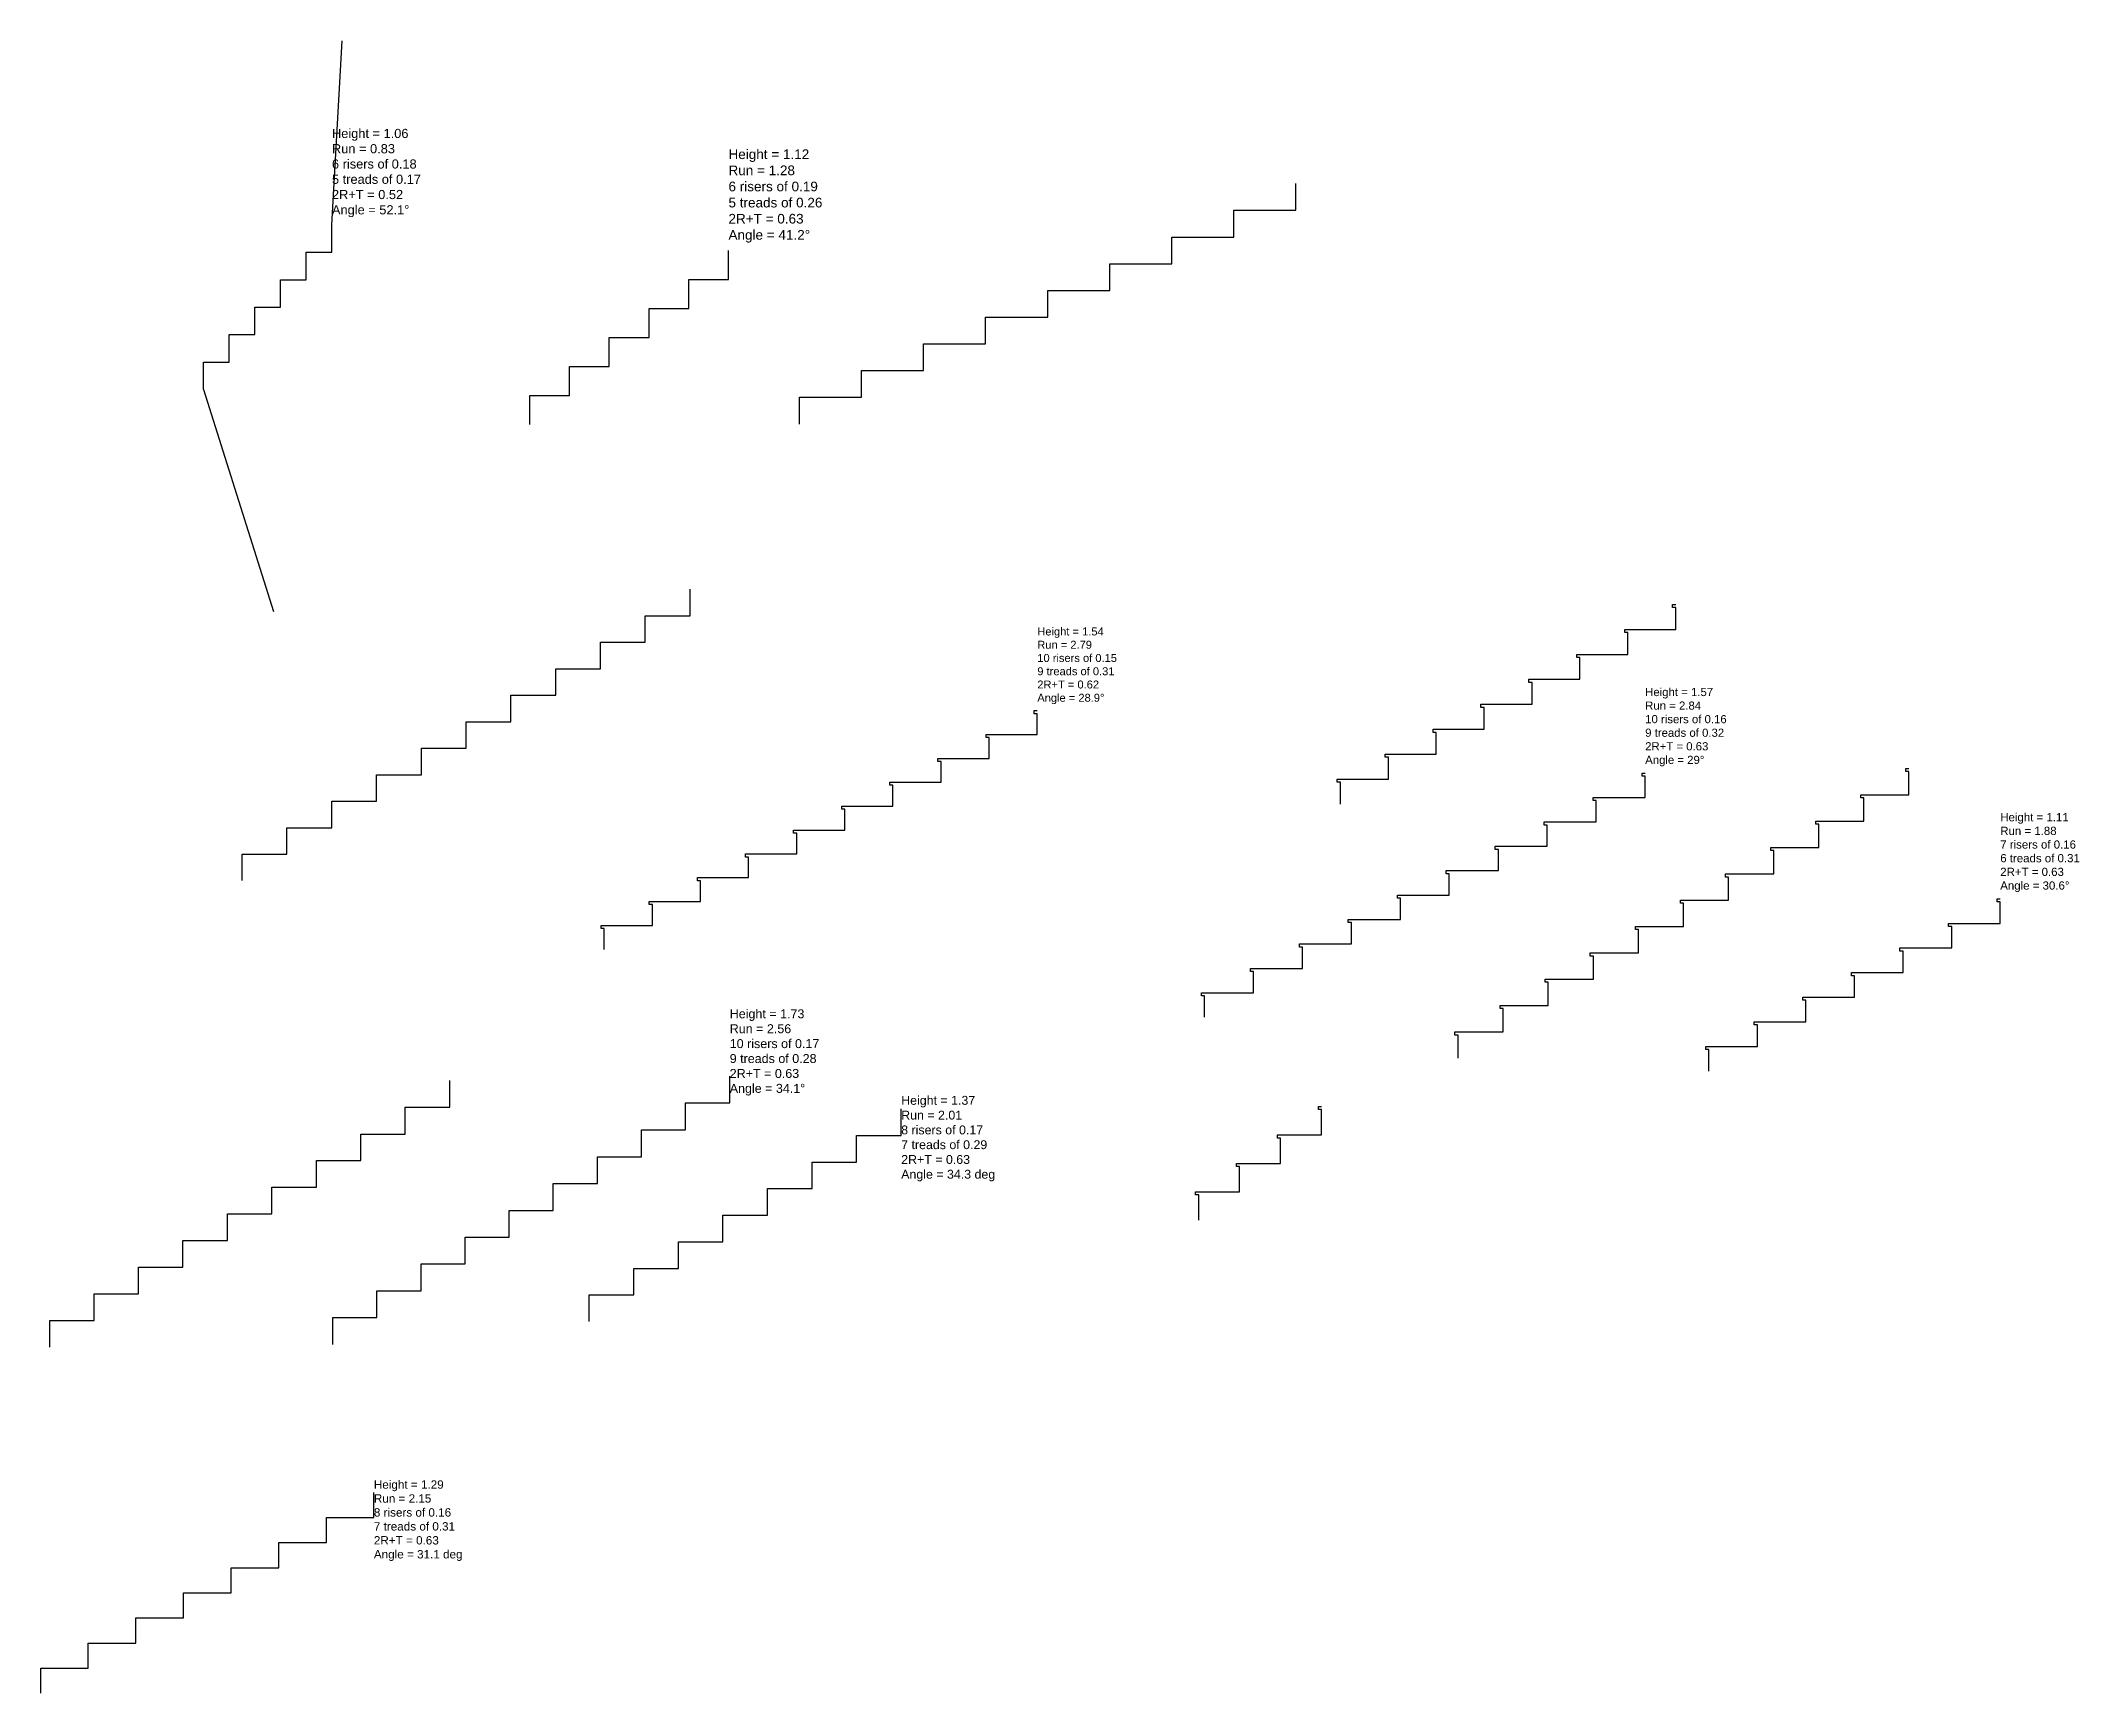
# Model space of a CAD drawing. Header units: metres. Extents: x 2 to 415, y -1 to 287.
# Drawn here: x 123.98 to 137.11, y 52.83 to 63.48 of the extents above; entities that cross this region are included whole.
import ezdxf

# ---------------------------------------------------------------- set-up
doc = ezdxf.new("R2010")
doc.units = ezdxf.units.M
doc.styles.get("Standard").update_dxf_attribs({"font": 'arial.ttf'})

msp = doc.modelspace()

# ---------------------------------------------------------------- texts
at = {"attachment_point": 7}
for s, insert, char_height in [('Height = 1.06\\PRun = 0.83\\P6 risers of 0.18\\P5 treads of 0.17\\P2R+T = 0.52\\PAngle = 52.1°', (125.852, 62.344), 0.05905), ('Height = 1.12\\PRun = 1.28\\P6 risers of 0.19\\P5 treads of 0.26\\P2R+T = 0.63\\PAngle = 41.2°', (128.407, 62.18), 0.06234), ('Height = 1.54\\PRun = 2.79\\P10 risers of 0.15\\P9 treads of 0.31\\P2R+T = 0.62\\PAngle = 28.9°', (130.397, 59.206), 0.05125), ('Height = 1.57\\PRun = 2.84\\P10 risers of 0.16\\P9 treads of 0.32\\P2R+T = 0.63\\PAngle = 29°', (134.314, 58.805), 0.05244), ('Height = 1.11\\PRun = 1.88\\P7 risers of 0.16\\P6 treads of 0.31\\P2R+T = 0.63\\PAngle = 30.6°', (136.602, 57.995), 0.05283), ('Height = 1.73\\PRun = 2.56\\P10 risers of 0.17\\P9 treads of 0.28\\P2R+T = 0.63\\PAngle = 34.1°', (128.415, 56.684), 0.05765), ('Height = 1.37\\PRun = 2.01\\P8 risers of 0.17\\P7 treads of 0.29\\P2R+T = 0.63\\PAngle = 34.3 deg', (129.52, 56.131), 0.05713), ('Height = 1.29\\PRun = 2.15\\P8 risers of 0.16\\P7 treads of 0.31\\P2R+T = 0.63\\PAngle = 31.1 deg', (126.122, 53.685), 0.05389)]:
    msp.add_mtext(s, dxfattribs=dict(at, insert=insert, char_height=char_height))

# ---------------------------------------------------------------- linework, layer by layer
for p, q in [((125.852, 62.295), (125.918, 63.481)), ((125.024, 61.233), (125.476, 59.803))]:
    msp.add_line(p, q)
for points in [[(128.864, 61.011), (128.864, 61.183), (129.264, 61.183), (129.264, 61.355), (129.664, 61.355), (129.664, 61.528), (130.064, 61.528), (130.064, 61.7), (130.464, 61.7), (130.464, 61.872), (130.864, 61.872), (130.864, 62.044), (131.264, 62.044), (131.264, 62.216), (131.664, 62.216), (131.664, 62.388), (132.064, 62.388), (132.064, 62.56)], [(125.024, 61.233), (125.024, 61.41), (125.19, 61.41), (125.19, 61.587), (125.355, 61.587), (125.355, 61.764), (125.521, 61.764), (125.521, 61.941), (125.686, 61.941), (125.686, 62.118), (125.852, 62.118), (125.852, 62.295)], [(127.127, 61.007), (127.127, 61.194), (127.383, 61.194), (127.383, 61.381), (127.639, 61.381), (127.639, 61.568), (127.895, 61.568), (127.895, 61.755), (128.151, 61.755), (128.151, 61.942), (128.407, 61.942), (128.407, 62.129)], [(125.273, 58.069), (125.273, 58.239), (125.562, 58.239), (125.562, 58.41), (125.851, 58.41), (125.851, 58.581), (126.139, 58.581), (126.139, 58.751), (126.428, 58.751), (126.428, 58.922), (126.717, 58.922), (126.717, 59.093), (127.005, 59.093), (127.005, 59.264), (127.294, 59.264), (127.294, 59.434), (127.583, 59.434), (127.583, 59.605), (127.871, 59.605), (127.871, 59.776), (128.16, 59.776), (128.16, 59.946)], [(132.35, 58.562), (132.35, 58.703), (132.33, 58.703), (132.33, 58.723), (132.659, 58.723), (132.659, 58.864), (132.639, 58.864), (132.639, 58.884), (132.968, 58.884), (132.968, 59.024), (132.948, 59.024), (132.948, 59.044), (133.276, 59.044), (133.276, 59.185), (133.256, 59.185), (133.256, 59.205), (133.585, 59.205), (133.585, 59.346), (133.565, 59.346), (133.565, 59.366), (133.894, 59.366), (133.894, 59.506), (133.874, 59.506), (133.874, 59.526), (134.202, 59.526), (134.202, 59.667), (134.182, 59.667), (134.182, 59.687), (134.511, 59.687), (134.511, 59.828), (134.491, 59.828), (134.491, 59.848), (134.511, 59.848)], [(127.607, 57.626), (127.607, 57.76), (127.587, 57.76), (127.587, 57.78), (127.917, 57.78), (127.917, 57.914), (127.897, 57.914), (127.897, 57.934), (128.227, 57.934), (128.227, 58.068), (128.207, 58.068), (128.207, 58.088), (128.537, 58.088), (128.537, 58.221), (128.517, 58.221), (128.517, 58.241), (128.847, 58.241), (128.847, 58.375), (128.827, 58.375), (128.827, 58.395), (129.157, 58.395), (129.157, 58.529), (129.137, 58.529), (129.137, 58.549), (129.467, 58.549), (129.467, 58.683), (129.447, 58.683), (129.447, 58.703), (129.777, 58.703), (129.777, 58.836), (129.757, 58.836), (129.757, 58.856), (130.087, 58.856), (130.087, 58.99), (130.067, 58.99), (130.067, 59.01), (130.397, 59.01), (130.397, 59.144), (130.377, 59.144), (130.377, 59.164), (130.397, 59.164)], [(131.475, 57.189), (131.475, 57.326), (131.455, 57.326), (131.455, 57.346), (131.791, 57.346), (131.791, 57.483), (131.771, 57.483), (131.771, 57.503), (132.106, 57.503), (132.106, 57.641), (132.086, 57.641), (132.086, 57.661), (132.421, 57.661), (132.421, 57.798), (132.401, 57.798), (132.401, 57.818), (132.737, 57.818), (132.737, 57.955), (132.717, 57.955), (132.717, 57.975), (133.052, 57.975), (133.052, 58.113), (133.032, 58.113), (133.032, 58.133), (133.368, 58.133), (133.368, 58.27), (133.348, 58.27), (133.348, 58.29), (133.683, 58.29), (133.683, 58.427), (133.663, 58.427), (133.663, 58.447), (133.998, 58.447), (133.998, 58.585), (133.978, 58.585), (133.978, 58.605), (134.314, 58.605), (134.314, 58.742), (134.294, 58.742), (134.294, 58.762), (134.314, 58.762)], [(133.108, 56.925), (133.108, 57.074), (133.088, 57.074), (133.088, 57.094), (133.399, 57.094), (133.399, 57.244), (133.379, 57.244), (133.379, 57.264), (133.689, 57.264), (133.689, 57.414), (133.669, 57.414), (133.669, 57.434), (133.98, 57.434), (133.98, 57.583), (133.96, 57.583), (133.96, 57.603), (134.271, 57.603), (134.271, 57.753), (134.251, 57.753), (134.251, 57.773), (134.561, 57.773), (134.561, 57.923), (134.541, 57.923), (134.541, 57.943), (134.852, 57.943), (134.852, 58.092), (134.832, 58.092), (134.832, 58.112), (135.143, 58.112), (135.143, 58.262), (135.123, 58.262), (135.123, 58.282), (135.433, 58.282), (135.433, 58.432), (135.413, 58.432), (135.413, 58.452), (135.724, 58.452), (135.724, 58.602), (135.704, 58.602), (135.704, 58.622), (136.014, 58.622), (136.014, 58.771), (135.994, 58.771), (135.994, 58.791), (136.014, 58.791)], [(134.724, 56.842), (134.724, 56.981), (134.704, 56.981), (134.704, 57.001), (135.037, 57.001), (135.037, 57.139), (135.017, 57.139), (135.017, 57.159), (135.35, 57.159), (135.35, 57.298), (135.33, 57.298), (135.33, 57.318), (135.663, 57.318), (135.663, 57.456), (135.643, 57.456), (135.643, 57.476), (135.976, 57.476), (135.976, 57.615), (135.956, 57.615), (135.956, 57.635), (136.289, 57.635), (136.289, 57.773), (136.269, 57.773), (136.269, 57.793), (136.602, 57.793), (136.602, 57.932), (136.582, 57.932), (136.582, 57.952), (136.602, 57.952)], [(124.033, 55.062), (124.033, 55.234), (124.32, 55.234), (124.32, 55.406), (124.606, 55.406), (124.606, 55.577), (124.892, 55.577), (124.892, 55.749), (125.179, 55.749), (125.179, 55.921), (125.465, 55.921), (125.465, 56.093), (125.752, 56.093), (125.752, 56.265), (126.038, 56.265), (126.038, 56.436), (126.324, 56.436), (126.324, 56.608), (126.611, 56.608), (126.611, 56.78)], [(125.858, 55.08), (125.858, 55.253), (126.142, 55.253), (126.142, 55.426), (126.426, 55.426), (126.426, 55.599), (126.71, 55.599), (126.71, 55.772), (126.994, 55.772), (126.994, 55.944), (127.278, 55.944), (127.278, 56.117), (127.562, 56.117), (127.562, 56.29), (127.846, 56.29), (127.846, 56.463), (128.13, 56.463), (128.13, 56.636), (128.415, 56.636), (128.415, 56.809)], [(127.51, 55.227), (127.51, 55.399), (127.797, 55.399), (127.797, 55.57), (128.084, 55.57), (128.084, 55.741), (128.371, 55.741), (128.371, 55.913), (128.658, 55.913), (128.658, 56.084), (128.946, 56.084), (128.946, 56.255), (129.233, 56.255), (129.233, 56.427), (129.52, 56.427), (129.52, 56.598)], [(131.437, 55.881), (131.437, 56.044), (131.417, 56.044), (131.417, 56.064), (131.701, 56.064), (131.701, 56.227), (131.681, 56.227), (131.681, 56.247), (131.965, 56.247), (131.965, 56.41), (131.945, 56.41), (131.945, 56.43), (132.229, 56.43), (132.229, 56.593), (132.209, 56.593), (132.209, 56.613), (132.229, 56.613)], [(123.976, 52.833), (123.976, 52.994), (124.282, 52.994), (124.282, 53.156), (124.589, 53.156), (124.589, 53.318), (124.896, 53.318), (124.896, 53.479), (125.202, 53.479), (125.202, 53.641), (125.509, 53.641), (125.509, 53.803), (125.816, 53.803), (125.816, 53.964), (126.122, 53.964), (126.122, 54.126)]]:
    msp.add_lwpolyline(points)

msp.set_redraw_order([(e.dxf.handle, doc.entitydb.next_handle()) for e in msp.query("TEXT MTEXT ATTDEF DIMENSION ARC_DIMENSION")])  # texts and dimensions are drawn at this point

doc.saveas('drawing.dxf')
